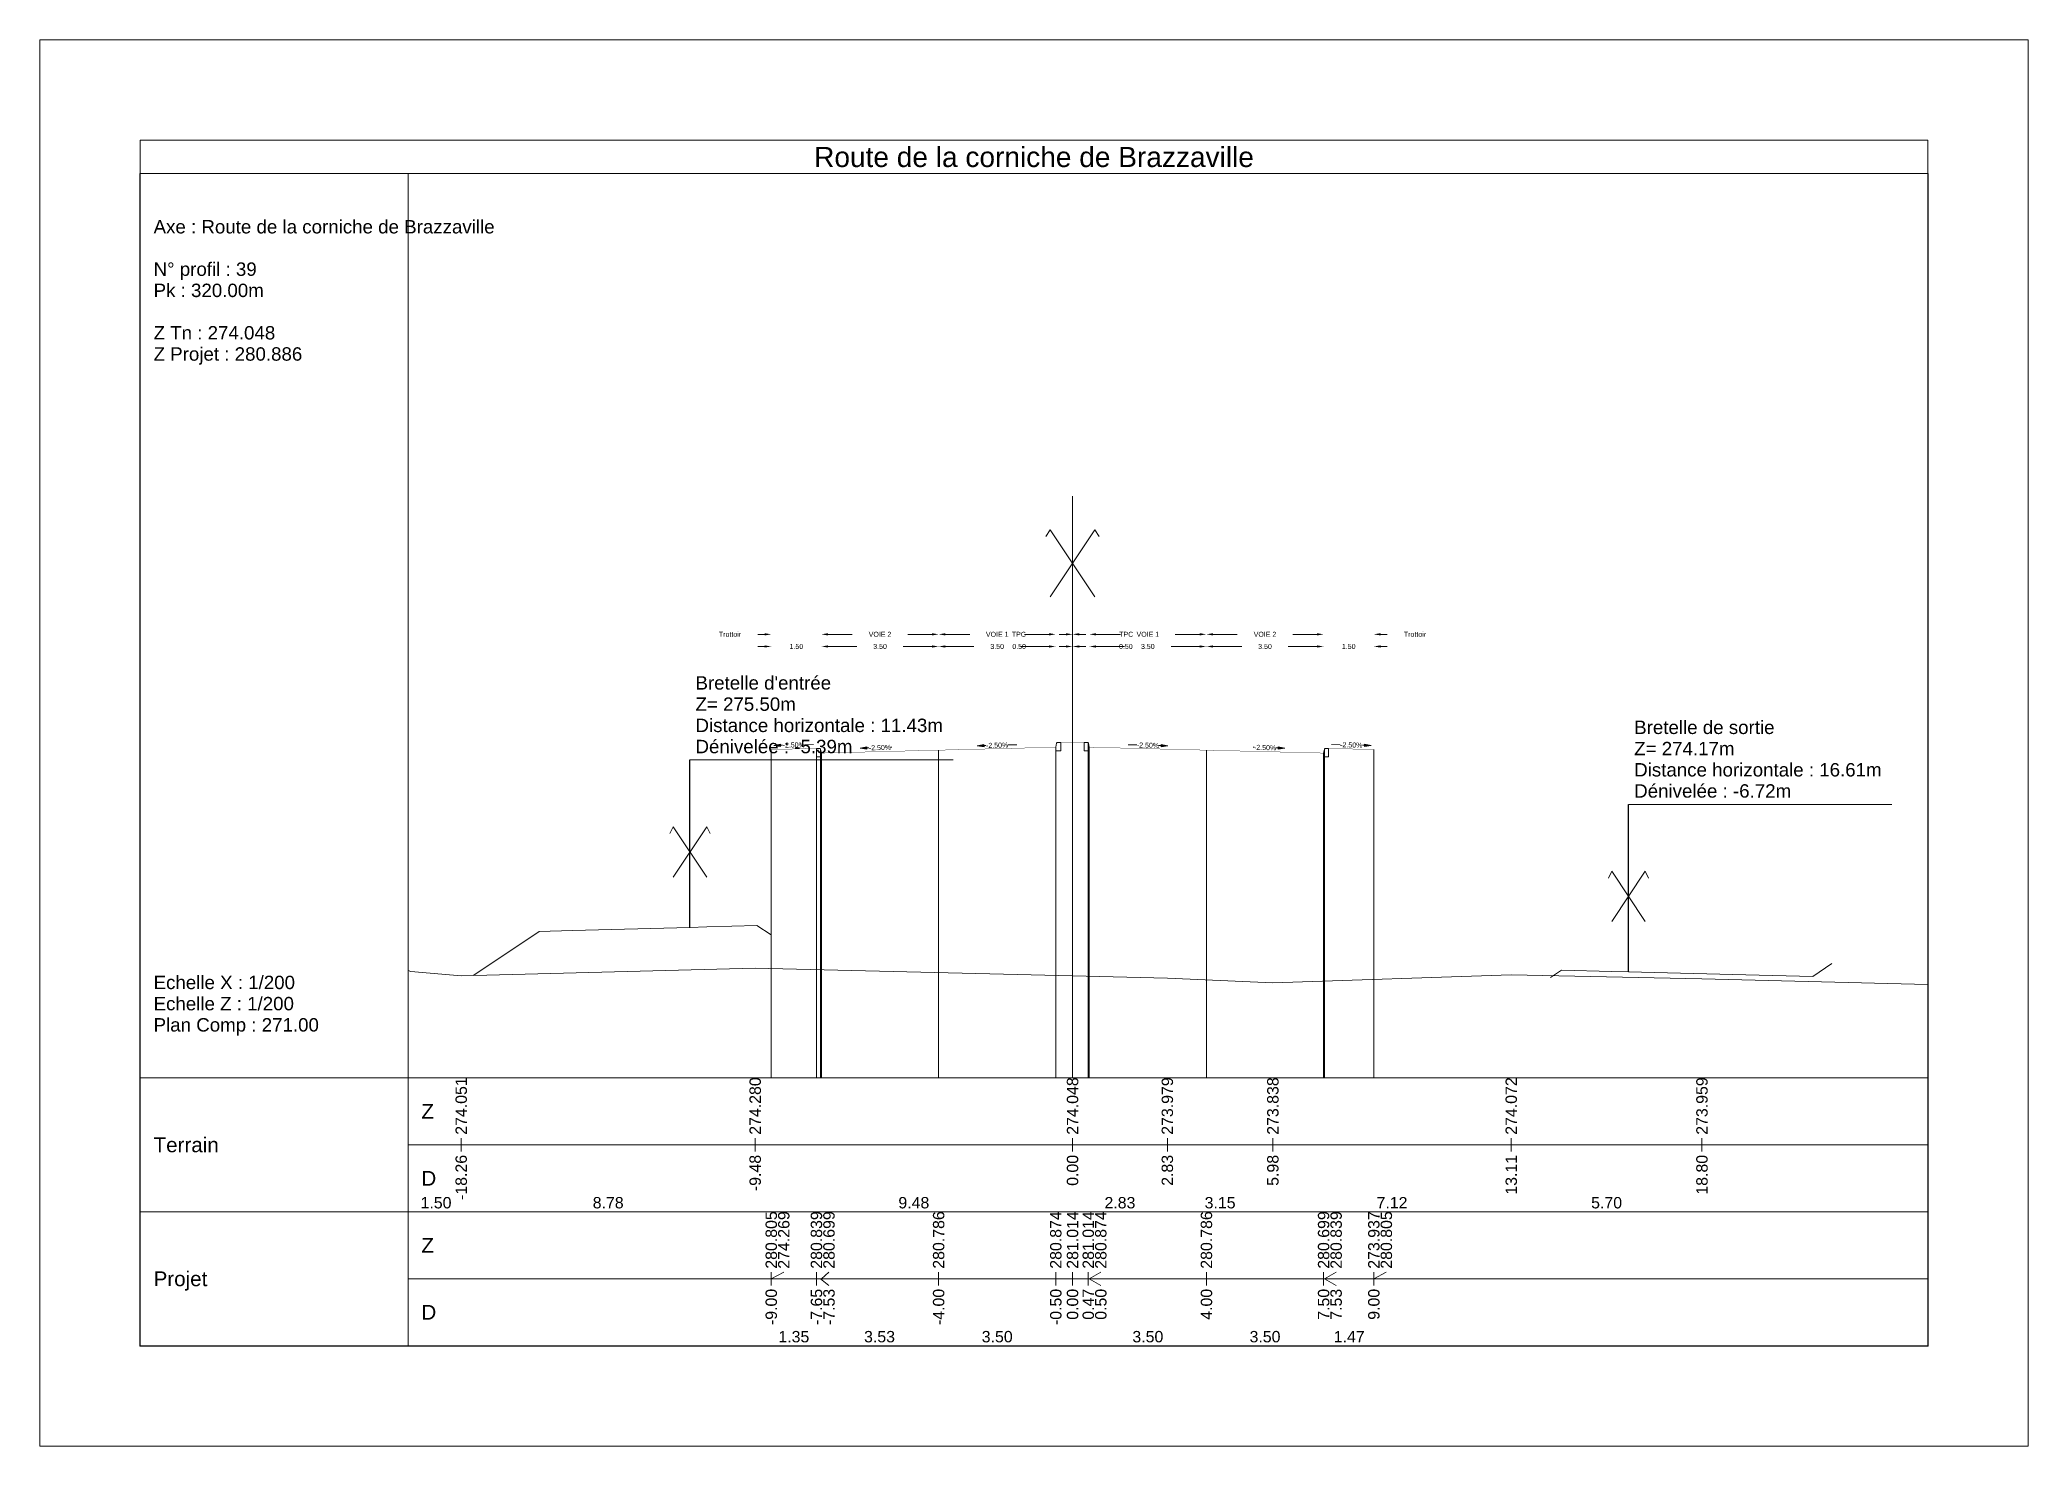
# Model space of a CAD drawing. Extents: x 0 to 74, y -372 to 1003.
# Drawn here: x 0 to 59.4, y 751.2 to 793.2 of the extents above; entities that cross this region are included whole.
import ezdxf
from ezdxf.enums import TextEntityAlignment as Align

# ---------------------------------------------------------------- set-up
doc = ezdxf.new("R2010")
doc.units = 0
doc.header["$LTSCALE"] = 2
doc.header["$PDSIZE"] = -0.004
doc.layers.get('0').update_dxf_attribs({"lineweight": 0})
for name, color, linetype, lineweight in [('Route - Profils type - Content session name', 7, 'Continuous', 0), ('Route - Profils type - PT SC CHAU TROTTOIR', 5, 'Continuous', 0), ('Route - Route de la corniche de Brazzaville - PT - Cadre_P39', 7, 'Continuous', 0), ('Route - Route de la corniche de Brazzaville - PT - Terrain_P39', 5, 'Continuous', 0)]:
    doc.layers.add(name, color=color, linetype=linetype, lineweight=lineweight)
doc.styles.add('CadreTitre', font='arial.ttf', dxfattribs={"height": 0.003})
doc.styles.add('Cotation', font='arial.ttf')
doc.styles.add('CoteHor', font='arial.ttf', dxfattribs={"height": 0.0022})
doc.styles.add('CoteHorA', font='arial.ttf', dxfattribs={"height": 0.0022})
doc.styles.add('CoteTitre', font='arial.ttf', dxfattribs={"height": 0.0017})
doc.styles.add('CoteTitreA', font='arial.ttf', dxfattribs={"height": 0.0017})
doc.styles.add('CoteVert', font='arial.ttf', dxfattribs={"height": 0.0017})
doc.styles.add('CoteVertA', font='arial.ttf', dxfattribs={"height": 0.0017})
doc.styles.add('Multi Axes', font='arial.ttf', dxfattribs={"height": 0.4})
doc.styles.add('ProfilCartouche', font='arial.ttf', dxfattribs={"height": 0.002})
doc.dimstyles.new('BRAZZAVILLE', dxfattribs={"dimtxt": 0.15, "dimasz": 0.2, "dimexe": 0.5, "dimexo": 0.5, "dimgap": 0.5, "dimtad": 0, "dimzin": 0, "dimdsep": 46, "dimtxsty": 'Cotation', "dimsah": 1, "dimcen": 0.1, "dimse1": 1, "dimse2": 1, "dimclrd": 1, "dimclre": 256, "dimclrt": 1, "dimaunit": 2, "dimazin": 0, "dimtfac": 1, "dimtdec": 4, "dimtofl": 0, "dimtmove": 0, "dimatfit": 1, "dimfxl": 1, "dimtolj": 1, "dimtzin": 0, "dimlwd": 0, "dimlwe": 0, "dimarcsym": 0})
doc.dimstyles.get("Standard").update_dxf_attribs({"dimtxt": 0.18, "dimasz": 0.18, "dimexe": 0.18, "dimexo": 0.0625, "dimgap": 0.09, "dimtad": 0, "dimtih": 1, "dimtoh": 1, "dimdec": 4, "dimzin": 0, "dimdsep": 46, "dimtxsty": 'Standard', "dimcen": 0.09, "dimadec": 0, "dimazin": 0, "dimtfac": 1, "dimtdec": 4, "dimtofl": 0, "dimtmove": 0, "dimatfit": 3, "dimfxl": 1, "dimtolj": 1, "dimtzin": 0, "dimarcsym": 0})

msp = doc.modelspace()

# ---------------------------------------------------------------- texts
at = {"color": 7, "style": 'CadreTitre'}
msp.add_text('Route de la corniche de Brazzaville', height=0.6, dxfattribs=at).set_placement((29.7, 789.97), align=Align.TOP_CENTER)
at = {"style": 'ProfilCartouche'}
for s, p in [('Axe : Route de la corniche de Brazzaville', (3.4, 787.587)), ('N° profil : 39', (3.4, 786.32)), ('Pk : 320.00m', (3.4, 785.687)), ('Z Tn : 274.048', (3.4, 784.42)), ('Z Projet : 280.886', (3.4, 783.787)), ('Echelle X : 1/200', (3.4, 765.02)), ('Echelle Z : 1/200', (3.4, 764.387)), ('Plan Comp : 271.00', (3.4, 763.753))]:
    msp.add_text(s, height=0.4, dxfattribs=at).set_placement(p, align=Align.MIDDLE_LEFT)
at = {"layer": 'Route - Route de la corniche de Brazzaville - PT - Cadre_P39', "color": 114, "style": 'CoteVert'}
for s, p in [('274.051', (12.589, 760.47)), ('274.280', (21.371, 760.47)), ('274.048', (30.851, 760.47)), ('273.979', (33.683, 760.47)), ('273.838', (36.835, 760.47)), ('274.072', (43.956, 760.47)), ('273.959', (49.653, 760.47))]:
    msp.add_text(s, height=0.34, rotation=90, dxfattribs=at).set_placement(p, align=Align.MIDDLE_LEFT)
at = {"layer": 'Route - Route de la corniche de Brazzaville - PT - Cadre_P39', "color": 114, "style": 'CoteHor'}
for s, p in [('Z', (11.4, 761.17)), ('Terrain', (3.4, 760.17)), ('D', (11.4, 759.17))]:
    msp.add_text(s, height=0.44, dxfattribs=at).set_placement(p, align=Align.MIDDLE_LEFT)
at = {"layer": 'Route - Route de la corniche de Brazzaville - PT - Cadre_P39', "color": 114, "style": 'CoteVert'}
for s, p in [('-18.26', (12.589, 759.87)), ('-9.48', (21.371, 759.87)), ('0.00', (30.851, 759.87)), ('2.83', (33.683, 759.87)), ('5.98', (36.835, 759.87)), ('13.11', (43.956, 759.87)), ('18.80', (49.653, 759.87))]:
    msp.add_text(s, height=0.34, rotation=90, dxfattribs=at).set_placement(p, align=Align.MIDDLE_RIGHT)
at = {"layer": 'Route - Route de la corniche de Brazzaville - PT - Cadre_P39', "color": 114, "style": 'CoteTitre'}
for s, p in [('1.50', (11.837, 758.17)), ('8.78', (16.98, 758.17)), ('9.48', (26.111, 758.17)), ('2.83', (32.267, 758.17)), ('3.15', (35.259, 758.17)), ('7.12', (40.395, 758.17)), ('5.70', (46.805, 758.17))]:
    msp.add_text(s, height=0.34, dxfattribs=at).set_placement(p, align=Align.BOTTOM_CENTER)
at = {"layer": 'Route - Route de la corniche de Brazzaville - PT - Cadre_P39', "color": 7, "style": 'CoteVertA'}
for s, p in [('280.805', (21.851, 756.47)), ('274.269', (22.225, 756.47)), ('280.839', (23.201, 756.47)), ('280.699', (23.575, 756.47)), ('280.786', (26.851, 756.47)), ('280.874', (30.351, 756.47)), ('281.014', (30.851, 756.47)), ('281.014', (31.321, 756.47)), ('280.874', (31.695, 756.47)), ('280.786', (34.851, 756.47)), ('280.699', (38.351, 756.47)), ('280.839', (38.725, 756.47)), ('273.937', (39.851, 756.47)), ('280.805', (40.225, 756.47))]:
    msp.add_text(s, height=0.34, rotation=90, dxfattribs=at).set_placement(p, align=Align.MIDDLE_LEFT)
at = {"layer": 'Route - Route de la corniche de Brazzaville - PT - Cadre_P39', "color": 7, "style": 'CoteHorA'}
for s, p in [('Z', (11.4, 757.17)), ('Projet', (3.4, 756.17)), ('D', (11.4, 755.17))]:
    msp.add_text(s, height=0.44, dxfattribs=at).set_placement(p, align=Align.MIDDLE_LEFT)
at = {"layer": 'Route - Route de la corniche de Brazzaville - PT - Cadre_P39', "color": 7, "style": 'CoteVertA'}
for s, p in [('-9.00', (21.851, 755.87)), ('-7.65', (23.201, 755.87)), ('-7.53', (23.575, 755.87)), ('-4.00', (26.851, 755.87)), ('-0.50', (30.351, 755.87)), ('0.00', (30.851, 755.87)), ('0.47', (31.321, 755.87)), ('0.50', (31.695, 755.87)), ('4.00', (34.851, 755.87)), ('7.50', (38.351, 755.87)), ('7.53', (38.725, 755.87)), ('9.00', (39.851, 755.87))]:
    msp.add_text(s, height=0.34, rotation=90, dxfattribs=at).set_placement(p, align=Align.MIDDLE_RIGHT)
at = {"layer": 'Route - Route de la corniche de Brazzaville - PT - Cadre_P39', "color": 7, "style": 'CoteTitreA'}
for s, p in [('1.35', (22.526, 754.17)), ('3.53', (25.086, 754.17)), ('3.50', (28.601, 754.17)), ('3.50', (33.101, 754.17)), ('3.50', (36.601, 754.17)), ('1.47', (39.116, 754.17))]:
    msp.add_text(s, height=0.34, dxfattribs=at).set_placement(p, align=Align.BOTTOM_CENTER)

# ---------------------------------------------------------------- blocks, each defined once
blk = doc.blocks.new('*D123')
at = {"layer": 'Defpoints', "color": 0, "transparency": 16777216}
for p in [(30.351, 775.056), (30.351, 775.052), (30.851, 772.056)]:
    blk.add_point(p, dxfattribs=at)
at = {"layer": 'Route - Profils type - PT SC CHAU TROTTOIR', "color": 1, "lineweight": 0, "transparency": 16777216}
for p, q in [((30.151, 775.052), (29.951, 775.052)), ((31.051, 775.052), (31.251, 775.052))]:
    blk.add_line(p, q, dxfattribs=at)
at = {"layer": 'Route - Profils type - PT SC CHAU TROTTOIR', "color": 1, "transparency": 16777216}
for points in [[(30.151, 775.085), (30.151, 775.019), (30.351, 775.052)], [(31.051, 775.085), (31.051, 775.019), (30.851, 775.052)]]:
    blk.add_solid(points, dxfattribs=at)
at = {"layer": 'Route - Profils type - PT SC CHAU TROTTOIR', "color": 1, "transparency": 16777216, "insert": (29.256, 775.052), "char_height": 0.15, "attachment_point": 5, "style": 'Cotation'}
blk.add_mtext('\\A1;0.50', dxfattribs=at)
blk = doc.blocks.new('*D124')
at = {"layer": 'Defpoints', "color": 0, "transparency": 16777216}
for p in [(26.851, 775.056), (26.851, 775.052), (30.351, 775.056)]:
    blk.add_point(p, dxfattribs=at)
at = {"layer": 'Route - Profils type - PT SC CHAU TROTTOIR', "color": 1, "lineweight": 0, "transparency": 16777216}
for p, q in [((27.051, 775.052), (27.906, 775.052)), ((30.151, 775.052), (29.295, 775.052))]:
    blk.add_line(p, q, dxfattribs=at)
at = {"layer": 'Route - Profils type - PT SC CHAU TROTTOIR', "color": 1, "transparency": 16777216}
for points in [[(27.051, 775.085), (27.051, 775.019), (26.851, 775.052)], [(30.151, 775.085), (30.151, 775.019), (30.351, 775.052)]]:
    blk.add_solid(points, dxfattribs=at)
at = {"layer": 'Route - Profils type - PT SC CHAU TROTTOIR', "color": 1, "transparency": 16777216, "insert": (28.601, 775.052), "char_height": 0.15, "attachment_point": 5, "style": 'Cotation'}
blk.add_mtext('\\A1;3.50', dxfattribs=at)
blk = doc.blocks.new('*D125')
at = {"layer": 'Defpoints', "color": 0, "transparency": 16777216}
for p in [(23.351, 775.056), (23.351, 775.052), (26.851, 775.056)]:
    blk.add_point(p, dxfattribs=at)
at = {"layer": 'Route - Profils type - PT SC CHAU TROTTOIR', "color": 1, "lineweight": 0, "transparency": 16777216}
for p, q in [((23.551, 775.052), (24.406, 775.052)), ((26.651, 775.052), (25.795, 775.052))]:
    blk.add_line(p, q, dxfattribs=at)
at = {"layer": 'Route - Profils type - PT SC CHAU TROTTOIR', "color": 1, "transparency": 16777216}
for points in [[(23.551, 775.085), (23.551, 775.019), (23.351, 775.052)], [(26.651, 775.085), (26.651, 775.019), (26.851, 775.052)]]:
    blk.add_solid(points, dxfattribs=at)
at = {"layer": 'Route - Profils type - PT SC CHAU TROTTOIR', "color": 1, "transparency": 16777216, "insert": (25.101, 775.052), "char_height": 0.15, "attachment_point": 5, "style": 'Cotation'}
blk.add_mtext('\\A1;3.50', dxfattribs=at)
blk = doc.blocks.new('*D126')
at = {"layer": 'Defpoints', "color": 0, "transparency": 16777216}
for p in [(21.851, 775.056), (21.851, 775.052), (23.351, 775.056)]:
    blk.add_point(p, dxfattribs=at)
at = {"layer": 'Route - Profils type - PT SC CHAU TROTTOIR', "color": 1, "lineweight": 0, "transparency": 16777216}
for p, q in [((21.651, 775.052), (21.451, 775.052)), ((23.551, 775.052), (23.751, 775.052))]:
    blk.add_line(p, q, dxfattribs=at)
at = {"layer": 'Route - Profils type - PT SC CHAU TROTTOIR', "color": 1, "transparency": 16777216}
for points in [[(21.651, 775.085), (21.651, 775.019), (21.851, 775.052)], [(23.551, 775.085), (23.551, 775.019), (23.351, 775.052)]]:
    blk.add_solid(points, dxfattribs=at)
at = {"layer": 'Route - Profils type - PT SC CHAU TROTTOIR', "color": 1, "transparency": 16777216, "insert": (22.601, 775.052), "char_height": 0.15, "attachment_point": 5, "style": 'Cotation'}
blk.add_mtext('\\A1;1.50', dxfattribs=at)
blk = doc.blocks.new('*D127')
at = {"layer": 'Defpoints', "color": 0, "transparency": 16777216}
for p in [(30.351, 775.415), (30.351, 774.856), (30.851, 772.056)]:
    blk.add_point(p, dxfattribs=at)
at = {"layer": 'Route - Profils type - PT SC CHAU TROTTOIR', "color": 1, "lineweight": 0, "transparency": 16777216}
for p, q in [((30.151, 775.415), (29.951, 775.415)), ((31.051, 775.415), (31.251, 775.415))]:
    blk.add_line(p, q, dxfattribs=at)
at = {"layer": 'Route - Profils type - PT SC CHAU TROTTOIR', "color": 1, "transparency": 16777216}
for points in [[(30.151, 775.449), (30.151, 775.382), (30.351, 775.415)], [(31.051, 775.449), (31.051, 775.382), (30.851, 775.415)]]:
    blk.add_solid(points, dxfattribs=at)
at = {"layer": 'Route - Profils type - PT SC CHAU TROTTOIR', "color": 1, "transparency": 16777216, "insert": (29.248, 775.415), "char_height": 0.15, "attachment_point": 5, "style": 'Cotation'}
blk.add_mtext('\\A1;TPC', dxfattribs=at)
blk = doc.blocks.new('*D128')
at = {"layer": 'Defpoints', "color": 0, "transparency": 16777216}
for p in [(26.851, 775.415), (26.851, 775.056), (30.351, 774.856)]:
    blk.add_point(p, dxfattribs=at)
at = {"layer": 'Route - Profils type - PT SC CHAU TROTTOIR', "color": 1, "lineweight": 0, "transparency": 16777216}
for p, q in [((27.051, 775.415), (27.783, 775.415)), ((30.151, 775.415), (29.419, 775.415))]:
    blk.add_line(p, q, dxfattribs=at)
at = {"layer": 'Route - Profils type - PT SC CHAU TROTTOIR', "color": 1, "transparency": 16777216}
for points in [[(27.051, 775.449), (27.051, 775.382), (26.851, 775.415)], [(30.151, 775.449), (30.151, 775.382), (30.351, 775.415)]]:
    blk.add_solid(points, dxfattribs=at)
at = {"layer": 'Route - Profils type - PT SC CHAU TROTTOIR', "color": 1, "transparency": 16777216, "insert": (28.601, 775.415), "char_height": 0.15, "attachment_point": 5, "style": 'Cotation'}
blk.add_mtext('\\A1;VOIE 1', dxfattribs=at)
blk = doc.blocks.new('*D129')
at = {"layer": 'Defpoints', "color": 0, "transparency": 16777216}
for p in [(23.351, 775.415), (23.351, 775.056), (26.851, 775.056)]:
    blk.add_point(p, dxfattribs=at)
at = {"layer": 'Route - Profils type - PT SC CHAU TROTTOIR', "color": 1, "lineweight": 0, "transparency": 16777216}
for p, q in [((23.551, 775.415), (24.269, 775.415)), ((26.651, 775.415), (25.932, 775.415))]:
    blk.add_line(p, q, dxfattribs=at)
at = {"layer": 'Route - Profils type - PT SC CHAU TROTTOIR', "color": 1, "transparency": 16777216}
for points in [[(23.551, 775.449), (23.551, 775.382), (23.351, 775.415)], [(26.651, 775.449), (26.651, 775.382), (26.851, 775.415)]]:
    blk.add_solid(points, dxfattribs=at)
at = {"layer": 'Route - Profils type - PT SC CHAU TROTTOIR', "color": 1, "transparency": 16777216, "insert": (25.101, 775.415), "char_height": 0.15, "attachment_point": 5, "style": 'Cotation'}
blk.add_mtext('\\A1;VOIE 2', dxfattribs=at)
blk = doc.blocks.new('*D130')
at = {"layer": 'Defpoints', "color": 0, "transparency": 16777216}
for p in [(21.851, 775.415), (21.851, 775.056), (23.351, 775.056)]:
    blk.add_point(p, dxfattribs=at)
at = {"layer": 'Route - Profils type - PT SC CHAU TROTTOIR', "color": 1, "lineweight": 0, "transparency": 16777216}
for p, q in [((21.651, 775.415), (21.451, 775.415)), ((23.551, 775.415), (23.751, 775.415))]:
    blk.add_line(p, q, dxfattribs=at)
at = {"layer": 'Route - Profils type - PT SC CHAU TROTTOIR', "color": 1, "transparency": 16777216}
for points in [[(21.651, 775.449), (21.651, 775.382), (21.851, 775.415)], [(23.551, 775.449), (23.551, 775.382), (23.351, 775.415)]]:
    blk.add_solid(points, dxfattribs=at)
at = {"layer": 'Route - Profils type - PT SC CHAU TROTTOIR', "color": 1, "transparency": 16777216, "insert": (20.62, 775.415), "char_height": 0.15, "attachment_point": 5, "style": 'Cotation'}
blk.add_mtext('\\A1;Trottoir', dxfattribs=at)
blk = doc.blocks.new('MENSURA_COTEPENTE_41')
at = {"layer": 'Route - Profils type - PT SC CHAU TROTTOIR', "linetype": 'Continuous', "lineweight": 0}
blk.add_hatch(color=1, dxfattribs=at).paths.add_polyline_path([(0.14104, -0.94555), (0.14003, -0.9454), (0.14103, -0.9452)])
at = {"layer": 'Route - Profils type - PT SC CHAU TROTTOIR', "color": 1, "linetype": 'Continuous', "lineweight": 0}
for p, q in [((0.14103, -0.94537), (0.14133, -0.94537)), ((0.14465, -0.94528), (0.14595, -0.94525))]:
    blk.add_line(p, q, dxfattribs=at)
at = {"layer": 'Route - Profils type - PT SC CHAU TROTTOIR', "color": 1, "linetype": 'Continuous', "lineweight": 0, "flags": 128}
blk.add_lwpolyline([(0.14104, -0.94555), (0.14003, -0.9454), (0.14103, -0.9452), (0.14104, -0.94555)], close=True, dxfattribs=at)
at = {"layer": 'Route - Profils type - PT SC CHAU TROTTOIR', "color": 1, "style": 'Cotation'}
blk.add_text('-2.50%', height=0.00075, rotation=-358.5679, dxfattribs=at).set_placement((0.14299, -0.94533), align=Align.MIDDLE_CENTER)
blk = doc.blocks.new('MENSURA_COTEPENTE_42')
at = {"layer": 'Route - Profils type - PT SC CHAU TROTTOIR', "linetype": 'Continuous', "lineweight": 0}
blk.add_hatch(color=1, dxfattribs=at).paths.add_polyline_path([(0.12354, -0.9459), (0.12253, -0.94575), (0.12353, -0.94555)])
at = {"layer": 'Route - Profils type - PT SC CHAU TROTTOIR', "color": 1, "linetype": 'Continuous', "lineweight": 0}
for p, q in [((0.12353, -0.94573), (0.12383, -0.94572)), ((0.12714, -0.94564), (0.12728, -0.94563))]:
    blk.add_line(p, q, dxfattribs=at)
at = {"layer": 'Route - Profils type - PT SC CHAU TROTTOIR', "color": 1, "linetype": 'Continuous', "lineweight": 0, "flags": 128}
blk.add_lwpolyline([(0.12354, -0.9459), (0.12253, -0.94575), (0.12353, -0.94555), (0.12354, -0.9459)], close=True, dxfattribs=at)
at = {"layer": 'Route - Profils type - PT SC CHAU TROTTOIR', "color": 1, "style": 'Cotation'}
blk.add_text('-2.50%', height=0.00075, rotation=-358.5679, dxfattribs=at).set_placement((0.12549, -0.94568), align=Align.MIDDLE_CENTER)
blk = doc.blocks.new('MENSURA_COTEPENTE_43')
at = {"layer": 'Route - Profils type - PT SC CHAU TROTTOIR', "linetype": 'Continuous', "lineweight": 0}
blk.add_hatch(color=1, dxfattribs=at).paths.add_polyline_path([(0.11066, -0.94552), (0.10966, -0.94537), (0.11065, -0.94517)])
at = {"layer": 'Route - Profils type - PT SC CHAU TROTTOIR', "color": 1, "linetype": 'Continuous', "lineweight": 0}
for p, q in [((0.11066, -0.94534), (0.11096, -0.94534)), ((0.11427, -0.94525), (0.11557, -0.94522))]:
    blk.add_line(p, q, dxfattribs=at)
at = {"layer": 'Route - Profils type - PT SC CHAU TROTTOIR', "color": 1, "linetype": 'Continuous', "lineweight": 0, "flags": 128}
blk.add_lwpolyline([(0.11066, -0.94552), (0.10966, -0.94537), (0.11065, -0.94517), (0.11066, -0.94552)], close=True, dxfattribs=at)
at = {"layer": 'Route - Profils type - PT SC CHAU TROTTOIR', "color": 1, "style": 'Cotation'}
blk.add_text('-2.50%', height=0.00075, rotation=-358.5679, dxfattribs=at).set_placement((0.11261, -0.94529), align=Align.MIDDLE_CENTER)
blk = doc.blocks.new('T2__mirroredMSX', base_point=(-6.713, 11.473))
at = {"linetype": 'Continuous', "flags": 128}
blk.add_lwpolyline([(-6.837, 11.703), (-6.863, 11.583), (-6.863, 11.473), (-6.713, 11.473), (-6.713, 11.723), (-6.818, 11.719, 0.339869)], format="xyb", close=True, dxfattribs=at)
blk = doc.blocks.new('T2', base_point=(-6.713, 11.473))
at = {"linetype": 'Continuous', "flags": 128}
blk.add_lwpolyline([(-6.837, 11.703), (-6.863, 11.583), (-6.863, 11.473), (-6.713, 11.473), (-6.713, 11.723), (-6.818, 11.719, 0.339869)], format="xyb", close=True, dxfattribs=at)
blk = doc.blocks.new('*D134')
at = {"layer": 'Defpoints', "color": 0, "transparency": 16777216}
for p in [(31.351, 775.056), (31.351, 775.052), (30.851, 772.056)]:
    blk.add_point(p, dxfattribs=at)
at = {"layer": 'Route - Profils type - PT SC CHAU TROTTOIR', "color": 1, "lineweight": 0, "transparency": 16777216}
for p, q in [((30.651, 775.052), (30.451, 775.052)), ((31.551, 775.052), (31.751, 775.052))]:
    blk.add_line(p, q, dxfattribs=at)
at = {"layer": 'Route - Profils type - PT SC CHAU TROTTOIR', "color": 1, "transparency": 16777216}
for points in [[(30.651, 775.085), (30.651, 775.019), (30.851, 775.052)], [(31.551, 775.085), (31.551, 775.019), (31.351, 775.052)]]:
    blk.add_solid(points, dxfattribs=at)
at = {"layer": 'Route - Profils type - PT SC CHAU TROTTOIR', "color": 1, "transparency": 16777216, "insert": (32.445, 775.052), "char_height": 0.15, "attachment_point": 5, "style": 'Cotation'}
blk.add_mtext('\\A1;0.50', dxfattribs=at)
blk = doc.blocks.new('*D135')
at = {"layer": 'Defpoints', "color": 0, "transparency": 16777216}
for p in [(31.351, 775.056), (34.851, 775.056), (34.851, 775.052)]:
    blk.add_point(p, dxfattribs=at)
at = {"layer": 'Route - Profils type - PT SC CHAU TROTTOIR', "color": 1, "lineweight": 0, "transparency": 16777216}
for p, q in [((31.551, 775.052), (32.406, 775.052)), ((34.651, 775.052), (33.795, 775.052))]:
    blk.add_line(p, q, dxfattribs=at)
at = {"layer": 'Route - Profils type - PT SC CHAU TROTTOIR', "color": 1, "transparency": 16777216}
for points in [[(31.551, 775.085), (31.551, 775.019), (31.351, 775.052)], [(34.651, 775.085), (34.651, 775.019), (34.851, 775.052)]]:
    blk.add_solid(points, dxfattribs=at)
at = {"layer": 'Route - Profils type - PT SC CHAU TROTTOIR', "color": 1, "transparency": 16777216, "insert": (33.101, 775.052), "char_height": 0.15, "attachment_point": 5, "style": 'Cotation'}
blk.add_mtext('\\A1;3.50', dxfattribs=at)
blk = doc.blocks.new('*D136')
at = {"layer": 'Defpoints', "color": 0, "transparency": 16777216}
for p in [(34.851, 775.056), (38.351, 775.056), (38.351, 775.052)]:
    blk.add_point(p, dxfattribs=at)
at = {"layer": 'Route - Profils type - PT SC CHAU TROTTOIR', "color": 1, "lineweight": 0, "transparency": 16777216}
for p, q in [((35.051, 775.052), (35.906, 775.052)), ((38.151, 775.052), (37.295, 775.052))]:
    blk.add_line(p, q, dxfattribs=at)
at = {"layer": 'Route - Profils type - PT SC CHAU TROTTOIR', "color": 1, "transparency": 16777216}
for points in [[(35.051, 775.085), (35.051, 775.019), (34.851, 775.052)], [(38.151, 775.085), (38.151, 775.019), (38.351, 775.052)]]:
    blk.add_solid(points, dxfattribs=at)
at = {"layer": 'Route - Profils type - PT SC CHAU TROTTOIR', "color": 1, "transparency": 16777216, "insert": (36.601, 775.052), "char_height": 0.15, "attachment_point": 5, "style": 'Cotation'}
blk.add_mtext('\\A1;3.50', dxfattribs=at)
blk = doc.blocks.new('*D137')
at = {"layer": 'Defpoints', "color": 0, "transparency": 16777216}
for p in [(38.351, 775.056), (39.851, 775.056), (39.851, 775.052)]:
    blk.add_point(p, dxfattribs=at)
at = {"layer": 'Route - Profils type - PT SC CHAU TROTTOIR', "color": 1, "lineweight": 0, "transparency": 16777216}
for p, q in [((38.151, 775.052), (37.951, 775.052)), ((40.051, 775.052), (40.251, 775.052))]:
    blk.add_line(p, q, dxfattribs=at)
at = {"layer": 'Route - Profils type - PT SC CHAU TROTTOIR', "color": 1, "transparency": 16777216}
for points in [[(38.151, 775.085), (38.151, 775.019), (38.351, 775.052)], [(40.051, 775.085), (40.051, 775.019), (39.851, 775.052)]]:
    blk.add_solid(points, dxfattribs=at)
at = {"layer": 'Route - Profils type - PT SC CHAU TROTTOIR', "color": 1, "transparency": 16777216, "insert": (39.101, 775.052), "char_height": 0.15, "attachment_point": 5, "style": 'Cotation'}
blk.add_mtext('\\A1;1.50', dxfattribs=at)
blk = doc.blocks.new('*D138')
at = {"layer": 'Defpoints', "color": 0, "transparency": 16777216}
for p in [(31.351, 775.415), (31.351, 774.856), (30.851, 772.056)]:
    blk.add_point(p, dxfattribs=at)
at = {"layer": 'Route - Profils type - PT SC CHAU TROTTOIR', "color": 1, "lineweight": 0, "transparency": 16777216}
for p, q in [((30.651, 775.415), (30.451, 775.415)), ((31.551, 775.415), (31.751, 775.415))]:
    blk.add_line(p, q, dxfattribs=at)
at = {"layer": 'Route - Profils type - PT SC CHAU TROTTOIR', "color": 1, "transparency": 16777216}
for points in [[(30.651, 775.449), (30.651, 775.382), (30.851, 775.415)], [(31.551, 775.449), (31.551, 775.382), (31.351, 775.415)]]:
    blk.add_solid(points, dxfattribs=at)
at = {"layer": 'Route - Profils type - PT SC CHAU TROTTOIR', "color": 1, "transparency": 16777216, "insert": (32.454, 775.415), "char_height": 0.15, "attachment_point": 5, "style": 'Cotation'}
blk.add_mtext('\\A1;TPC', dxfattribs=at)
blk = doc.blocks.new('*D139')
at = {"layer": 'Defpoints', "color": 0, "transparency": 16777216}
for p in [(34.851, 775.415), (31.351, 774.856), (34.851, 775.056)]:
    blk.add_point(p, dxfattribs=at)
at = {"layer": 'Route - Profils type - PT SC CHAU TROTTOIR', "color": 1, "lineweight": 0, "transparency": 16777216}
for p, q in [((31.551, 775.415), (32.283, 775.415)), ((34.651, 775.415), (33.919, 775.415))]:
    blk.add_line(p, q, dxfattribs=at)
at = {"layer": 'Route - Profils type - PT SC CHAU TROTTOIR', "color": 1, "transparency": 16777216}
for points in [[(31.551, 775.449), (31.551, 775.382), (31.351, 775.415)], [(34.651, 775.449), (34.651, 775.382), (34.851, 775.415)]]:
    blk.add_solid(points, dxfattribs=at)
at = {"layer": 'Route - Profils type - PT SC CHAU TROTTOIR', "color": 1, "transparency": 16777216, "insert": (33.101, 775.415), "char_height": 0.15, "attachment_point": 5, "style": 'Cotation'}
blk.add_mtext('\\A1;VOIE 1', dxfattribs=at)
blk = doc.blocks.new('*D140')
at = {"layer": 'Defpoints', "color": 0, "transparency": 16777216}
for p in [(38.351, 775.415), (34.851, 775.056), (38.351, 775.056)]:
    blk.add_point(p, dxfattribs=at)
at = {"layer": 'Route - Profils type - PT SC CHAU TROTTOIR', "color": 1, "lineweight": 0, "transparency": 16777216}
for p, q in [((35.051, 775.415), (35.769, 775.415)), ((38.151, 775.415), (37.432, 775.415))]:
    blk.add_line(p, q, dxfattribs=at)
at = {"layer": 'Route - Profils type - PT SC CHAU TROTTOIR', "color": 1, "transparency": 16777216}
for points in [[(35.051, 775.449), (35.051, 775.382), (34.851, 775.415)], [(38.151, 775.449), (38.151, 775.382), (38.351, 775.415)]]:
    blk.add_solid(points, dxfattribs=at)
at = {"layer": 'Route - Profils type - PT SC CHAU TROTTOIR', "color": 1, "transparency": 16777216, "insert": (36.601, 775.415), "char_height": 0.15, "attachment_point": 5, "style": 'Cotation'}
blk.add_mtext('\\A1;VOIE 2', dxfattribs=at)
blk = doc.blocks.new('*D141')
at = {"layer": 'Defpoints', "color": 0, "transparency": 16777216}
for p in [(39.851, 775.415), (38.351, 775.056), (39.851, 775.056)]:
    blk.add_point(p, dxfattribs=at)
at = {"layer": 'Route - Profils type - PT SC CHAU TROTTOIR', "color": 1, "lineweight": 0, "transparency": 16777216}
for p, q in [((38.151, 775.415), (37.951, 775.415)), ((40.051, 775.415), (40.251, 775.415))]:
    blk.add_line(p, q, dxfattribs=at)
at = {"layer": 'Route - Profils type - PT SC CHAU TROTTOIR', "color": 1, "transparency": 16777216}
for points in [[(38.151, 775.449), (38.151, 775.382), (38.351, 775.415)], [(40.051, 775.449), (40.051, 775.382), (39.851, 775.415)]]:
    blk.add_solid(points, dxfattribs=at)
at = {"layer": 'Route - Profils type - PT SC CHAU TROTTOIR', "color": 1, "transparency": 16777216, "insert": (41.081, 775.415), "char_height": 0.15, "attachment_point": 5, "style": 'Cotation'}
blk.add_mtext('\\A1;Trottoir', dxfattribs=at)
blk = doc.blocks.new('MENSURA_COTEPENTE_44')
at = {"layer": 'Route - Profils type - PT SC CHAU TROTTOIR', "linetype": 'Continuous', "lineweight": 0}
blk.add_hatch(color=1, dxfattribs=at).paths.add_polyline_path([(0.16747, -0.94555), (0.16847, -0.9454), (0.16748, -0.9452)])
at = {"layer": 'Route - Profils type - PT SC CHAU TROTTOIR', "color": 1, "linetype": 'Continuous', "lineweight": 0}
for p, q in [((0.16386, -0.94528), (0.16256, -0.94525)), ((0.16747, -0.94537), (0.16717, -0.94537))]:
    blk.add_line(p, q, dxfattribs=at)
at = {"layer": 'Route - Profils type - PT SC CHAU TROTTOIR', "color": 1, "linetype": 'Continuous', "lineweight": 0, "flags": 128}
blk.add_lwpolyline([(0.16747, -0.94555), (0.16847, -0.9454), (0.16748, -0.9452), (0.16747, -0.94555)], close=True, dxfattribs=at)
at = {"layer": 'Route - Profils type - PT SC CHAU TROTTOIR', "color": 1, "style": 'Cotation'}
blk.add_text('-2.50%', height=0.00075, rotation=358.5679, dxfattribs=at).set_placement((0.16552, -0.94533), align=Align.MIDDLE_CENTER)
blk = doc.blocks.new('MENSURA_COTEPENTE_45')
at = {"layer": 'Route - Profils type - PT SC CHAU TROTTOIR', "linetype": 'Continuous', "lineweight": 0}
blk.add_hatch(color=1, dxfattribs=at).paths.add_polyline_path([(0.18497, -0.9459), (0.18597, -0.94575), (0.18498, -0.94555)])
at = {"layer": 'Route - Profils type - PT SC CHAU TROTTOIR', "color": 1, "linetype": 'Continuous', "lineweight": 0}
for p, q in [((0.18136, -0.94564), (0.18123, -0.94563)), ((0.18497, -0.94573), (0.18467, -0.94572))]:
    blk.add_line(p, q, dxfattribs=at)
at = {"layer": 'Route - Profils type - PT SC CHAU TROTTOIR', "color": 1, "linetype": 'Continuous', "lineweight": 0, "flags": 128}
blk.add_lwpolyline([(0.18497, -0.9459), (0.18597, -0.94575), (0.18498, -0.94555), (0.18497, -0.9459)], close=True, dxfattribs=at)
at = {"layer": 'Route - Profils type - PT SC CHAU TROTTOIR', "color": 1, "style": 'Cotation'}
blk.add_text('-2.50%', height=0.00075, rotation=358.5679, dxfattribs=at).set_placement((0.18302, -0.94568), align=Align.MIDDLE_CENTER)
blk = doc.blocks.new('MENSURA_COTEPENTE_46')
at = {"layer": 'Route - Profils type - PT SC CHAU TROTTOIR', "linetype": 'Continuous', "lineweight": 0}
blk.add_hatch(color=1, dxfattribs=at).paths.add_polyline_path([(0.19784, -0.94552), (0.19885, -0.94537), (0.19785, -0.94517)])
at = {"layer": 'Route - Profils type - PT SC CHAU TROTTOIR', "color": 1, "linetype": 'Continuous', "lineweight": 0}
for p, q in [((0.19424, -0.94525), (0.19294, -0.94522)), ((0.19785, -0.94534), (0.19755, -0.94534))]:
    blk.add_line(p, q, dxfattribs=at)
at = {"layer": 'Route - Profils type - PT SC CHAU TROTTOIR', "color": 1, "linetype": 'Continuous', "lineweight": 0, "flags": 128}
blk.add_lwpolyline([(0.19784, -0.94552), (0.19885, -0.94537), (0.19785, -0.94517), (0.19784, -0.94552)], close=True, dxfattribs=at)
at = {"layer": 'Route - Profils type - PT SC CHAU TROTTOIR', "color": 1, "style": 'Cotation'}
blk.add_text('-2.50%', height=0.00075, rotation=358.5679, dxfattribs=at).set_placement((0.19589, -0.94529), align=Align.MIDDLE_CENTER)
blk = doc.blocks.new('MENSURA_LEADER47', base_point=(0.2373, -0.95416))
at = {"layer": 'Route - Profils type - Content session name'}
blk.add_line((0.2373, -0.95416), (0.27664, -0.95416), dxfattribs=at)
at = {"layer": 'Route - Profils type - Content session name', "style": 'Multi Axes'}
for s, p in [('Bretelle de sortie', (0.23814, -0.94166)), ('Z= 274.17m', (0.23814, -0.94483)), ('Distance horizontale : 16.61m', (0.23814, -0.948)), ('Dénivelée : -6.72m', (0.23814, -0.95116))]:
    blk.add_text(s, height=0.002, dxfattribs=at).set_placement(p, align=Align.TOP_LEFT)
blk = doc.blocks.new('MENSURA_LEADER48', base_point=(0.09711, -0.94752))
at = {"layer": 'Route - Profils type - Content session name'}
blk.add_line((0.09711, -0.94752), (0.13645, -0.94752), dxfattribs=at)
at = {"layer": 'Route - Profils type - Content session name', "style": 'Multi Axes'}
for s, p in [("Bretelle d'entrée", (0.09794, -0.93502)), ('Z= 275.50m', (0.09794, -0.93819)), ('Distance horizontale : 11.43m', (0.09794, -0.94136)), ('Dénivelée : -5.39m', (0.09794, -0.94452))]:
    blk.add_text(s, height=0.002, dxfattribs=at).set_placement(p, align=Align.TOP_LEFT)

# ---------------------------------------------------------------- dimensions: what is measured, and where the dimension line sits
at = {"layer": 'Route - Profils type - PT SC CHAU TROTTOIR'}
for base, p1, p2, text, picture, middle in [((21.851, 775.415), (23.351, 775.056), (21.851, 775.056), 'Trottoir', '*D130', (20.62, 775.415)), ((23.351, 775.415), (26.851, 775.056), (23.351, 775.056), 'VOIE 2', '*D129', (25.101, 775.415)), ((26.851, 775.415), (30.351, 774.856), (26.851, 775.056), 'VOIE 1', '*D128', (28.601, 775.415)), ((30.351, 775.415), (30.851, 772.056), (30.351, 774.856), 'TPC', '*D127', (29.248, 775.415)), ((31.351, 775.415), (30.851, 772.056), (31.351, 774.856), 'TPC', '*D138', (32.454, 775.415)), ((34.851, 775.415), (31.351, 774.856), (34.851, 775.056), 'VOIE 1', '*D139', (33.101, 775.415)), ((38.351, 775.415), (34.851, 775.056), (38.351, 775.056), 'VOIE 2', '*D140', (36.601, 775.415)), ((39.851, 775.415), (38.351, 775.056), (39.851, 775.056), 'Trottoir', '*D141', (41.081, 775.415)), ((21.851, 775.052), (23.351, 775.056), (21.851, 775.056), '1.50', '*D126', (22.601, 775.052)), ((23.351, 775.052), (26.851, 775.056), (23.351, 775.056), '3.50', '*D125', (25.101, 775.052)), ((26.851, 775.052), (30.351, 775.056), (26.851, 775.056), '3.50', '*D124', (28.601, 775.052)), ((30.351, 775.052), (30.851, 772.056), (30.351, 775.056), '0.50', '*D123', (29.256, 775.052)), ((31.351, 775.052), (30.851, 772.056), (31.351, 775.056), '0.50', '*D134', (32.445, 775.052)), ((34.851, 775.052), (31.351, 775.056), (34.851, 775.056), '3.50', '*D135', (33.101, 775.052)), ((38.351, 775.052), (34.851, 775.056), (38.351, 775.056), '3.50', '*D136', (36.601, 775.052)), ((39.851, 775.052), (38.351, 775.056), (39.851, 775.056), '1.50', '*D137', (39.101, 775.052))]:
    dim = msp.add_linear_dim(base=base, p1=p1, p2=p2, text=text, dimstyle='BRAZZAVILLE', override={"dimscale": 1, "dimclrt": 1}, dxfattribs=at)
    dim.commit()
    dim.dimension.update_dxf_attribs({"geometry": picture, "text_midpoint": middle})

# ---------------------------------------------------------------- linework, layer by layer
at = {"flags": 128}
for points in [[(0, 751.17), (0, 793.17), (59.4, 793.17), (59.4, 751.17)], [(3, 754.17), (3, 790.17), (56.4, 790.17), (56.4, 754.17)]]:
    msp.add_lwpolyline(points, close=True, dxfattribs=at)
at = {"layer": 'Route - Profils type - Content session name'}
for p, q in [((19.422, 766.665), (19.422, 770.165)), ((18.822, 769.465), (18.922, 769.665)), ((18.922, 769.665), (19.922, 768.165)), ((19.922, 769.665), (18.922, 768.165)), ((20.022, 769.465), (19.922, 769.665)), ((47.461, 765.338), (47.461, 768.838)), ((46.861, 768.138), (46.961, 768.338)), ((46.961, 768.338), (47.961, 766.838)), ((47.961, 768.338), (46.961, 766.838)), ((48.061, 768.138), (47.961, 768.338))]:
    msp.add_line(p, q, dxfattribs=at)
at = {"layer": 'Route - Profils type - Content session name', "color": 251, "linetype": 'Continuous', "flags": 128}
for points in [[(12.971, 765.238), (14.916, 766.539), (15.917, 766.567), (19.422, 766.665), (19.923, 766.679), (21.425, 766.722), (21.851, 766.44)], [(45.131, 765.168), (45.461, 765.388), (46.961, 765.35), (47.461, 765.338), (50.961, 765.249), (52.961, 765.199), (53.537, 765.582)]]:
    msp.add_lwpolyline(points, dxfattribs=at)
at = {"layer": 'Route - Profils type - Content session name'}
for p in [(19.422, 766.665), (47.461, 765.338)]:
    msp.add_point(p, dxfattribs=at)
at = {"layer": 'Route - Profils type - PT SC CHAU TROTTOIR', "color": 1, "linetype": 'Continuous', "flags": 128}
for points in [[(30.851, 772.184, 0.01, 0.01, 0), (30.501, 772.184, 0.01, 0.01, 0), (30.381, 772.184, 0.01, 0.01, 0), (30.351, 772.044, 0.01, 0.01, 0), (26.851, 771.956, 0.01, 0.01, 0), (23.351, 771.869, 0.01, 0.01, 0), (23.321, 772.009, 0.01, 0.01, 0), (23.201, 772.009, 0.01, 0.01, 0), (21.851, 771.975, 0.01, 0.01, 0), (21.851, 765.439, 0.01, 0.01, 0)], [(30.851, 772.184, 0.01, 0.01, 0), (31.201, 772.184, 0.01, 0.01, 0), (31.321, 772.184, 0.01, 0.01, 0), (31.351, 772.044, 0.01, 0.01, 0), (34.851, 771.956, 0.01, 0.01, 0), (38.351, 771.869, 0.01, 0.01, 0), (38.381, 772.009, 0.01, 0.01, 0), (38.501, 772.009, 0.01, 0.01, 0), (39.851, 771.975, 0.01, 0.01, 0), (39.851, 765.107, 0.01, 0.01, 0)]]:
    msp.add_lwpolyline(points, format="xyseb", dxfattribs=at)
at = {"layer": 'Route - Route de la corniche de Brazzaville - PT - Cadre_P39', "color": 7, "linetype": 'Continuous'}
for p, q in [((11, 789.17), (11, 754.17)), ((30.851, 775.539), (30.851, 779.539)), ((30.051, 778.339), (30.184, 778.539)), ((31.517, 776.539), (30.184, 778.539)), ((30.184, 776.539), (31.517, 778.539)), ((31.651, 778.339), (31.517, 778.539)), ((30.851, 762.17), (30.851, 775.539)), ((21.851, 762.17), (21.851, 771.975)), ((21.851, 762.17), (21.851, 771.975)), ((23.201, 762.17), (23.201, 772.009)), ((23.201, 762.17), (23.201, 772.009)), ((23.321, 762.17), (23.321, 772.009)), ((23.351, 762.17), (23.351, 771.869)), ((26.851, 762.17), (26.851, 771.956)), ((26.851, 762.17), (26.851, 771.956)), ((30.351, 762.17), (30.351, 772.044)), ((30.351, 762.17), (30.351, 772.044)), ((30.851, 762.17), (30.851, 772.184)), ((30.851, 762.17), (30.851, 772.184)), ((31.321, 762.17), (31.321, 772.184)), ((31.321, 762.17), (31.321, 772.184)), ((31.351, 762.17), (31.351, 772.044)), ((31.351, 762.17), (31.351, 772.044)), ((34.851, 762.17), (34.851, 771.956)), ((34.851, 762.17), (34.851, 771.956)), ((38.351, 762.17), (38.351, 771.869)), ((38.351, 762.17), (38.351, 771.869)), ((38.381, 762.17), (38.381, 772.009)), ((38.381, 762.17), (38.381, 772.009)), ((39.851, 762.17), (39.851, 771.975)), ((21.851, 762.17), (21.851, 765.439)), ((39.851, 762.17), (39.851, 765.107)), ((39.851, 762.17), (39.851, 765.107)), ((56.4, 762.17), (3, 762.17)), ((56.4, 760.17), (11, 760.17)), ((56.4, 758.17), (3, 758.17)), ((56.4, 758.17), (3, 758.17)), ((56.4, 758.17), (3, 758.17)), ((56.4, 758.17), (3, 758.17)), ((56.4, 758.17), (3, 758.17)), ((56.4, 758.17), (3, 758.17)), ((56.4, 758.17), (3, 758.17)), ((56.4, 756.17), (11, 756.17)), ((21.851, 756.37), (21.851, 756.17)), ((22.225, 756.37), (21.851, 756.17)), ((21.851, 755.97), (21.851, 756.17)), ((23.201, 756.37), (23.201, 756.17)), ((23.201, 755.97), (23.201, 756.17)), ((23.575, 755.97), (23.321, 756.17)), ((23.575, 756.37), (23.351, 756.17)), ((26.851, 756.37), (26.851, 756.17)), ((26.851, 755.97), (26.851, 756.17)), ((30.351, 756.37), (30.351, 756.17)), ((30.351, 755.97), (30.351, 756.17)), ((30.851, 756.37), (30.851, 756.17)), ((30.851, 755.97), (30.851, 756.17)), ((31.321, 756.37), (31.321, 756.17)), ((31.321, 755.97), (31.321, 756.17)), ((31.695, 756.37), (31.351, 756.17)), ((31.695, 755.97), (31.351, 756.17)), ((34.851, 756.37), (34.851, 756.17)), ((34.851, 755.97), (34.851, 756.17)), ((38.351, 756.37), (38.351, 756.17)), ((38.351, 755.97), (38.351, 756.17)), ((38.725, 756.37), (38.381, 756.17)), ((38.725, 755.97), (38.381, 756.17)), ((39.851, 756.37), (39.851, 756.17)), ((40.225, 756.37), (39.851, 756.17)), ((39.851, 755.97), (39.851, 756.17)), ((56.4, 754.17), (3, 754.17)), ((56.4, 754.17), (3, 754.17)), ((56.4, 754.17), (3, 754.17)), ((56.4, 754.17), (3, 754.17)), ((56.4, 754.17), (3, 754.17)), ((56.4, 754.17), (3, 754.17))]:
    msp.add_line(p, q, dxfattribs=at)
at = {"layer": 'Route - Route de la corniche de Brazzaville - PT - Cadre_P39', "color": 114, "linetype": 'Continuous'}
for p, q in [((12.589, 760.37), (12.589, 760.17)), ((21.371, 760.37), (21.371, 760.17)), ((30.851, 760.37), (30.851, 760.17)), ((33.683, 760.37), (33.683, 760.17)), ((36.835, 760.37), (36.835, 760.17)), ((43.956, 760.37), (43.956, 760.17)), ((49.653, 760.37), (49.653, 760.17)), ((12.589, 759.97), (12.589, 760.17)), ((21.371, 759.97), (21.371, 760.17)), ((30.851, 759.97), (30.851, 760.17)), ((33.683, 759.97), (33.683, 760.17)), ((36.835, 759.97), (36.835, 760.17)), ((43.956, 759.97), (43.956, 760.17)), ((49.653, 759.97), (49.653, 760.17))]:
    msp.add_line(p, q, dxfattribs=at)
at = {"layer": 'Route - Route de la corniche de Brazzaville - PT - Cadre_P39', "flags": 128}
msp.add_lwpolyline([(2.99, 754.16), (2.99, 789.18), (56.41, 789.18), (56.41, 754.16)], close=True, dxfattribs=at)
at = {"layer": 'Route - Route de la corniche de Brazzaville - PT - Terrain_P39', "color": 114, "linetype": 'Continuous', "flags": 128}
msp.add_lwpolyline([(11, 765.38), (11.085, 765.345), (12.589, 765.221), (21.371, 765.45), (30.851, 765.218), (33.683, 765.149), (36.835, 765.008), (43.956, 765.242), (49.653, 765.129), (56.4, 764.954)], dxfattribs=at)
msp.add_lwpolyline([(11, 765.38), (11.085, 765.345), (12.589, 765.221), (21.371, 765.45), (30.851, 765.218), (33.683, 765.149), (36.835, 765.008), (43.956, 765.242), (49.653, 765.129), (56.4, 764.954)], dxfattribs=at)

# ---------------------------------------------------------------- block references
at = {"layer": 'Route - Profils type - Content session name', "xscale": 200, "yscale": 200, "zscale": 200}
for name, p in [('MENSURA_LEADER48', (19.422, 771.665)), ('MENSURA_LEADER47', (47.461, 770.338))]:
    msp.add_blockref(name, p, dxfattribs=at)
at = {"layer": 'Route - Profils type - PT SC CHAU TROTTOIR', "xscale": 200, "yscale": 200, "zscale": 200}
for name in ['MENSURA_COTEPENTE_43', 'MENSURA_COTEPENTE_42', 'MENSURA_COTEPENTE_41', 'MENSURA_COTEPENTE_44', 'MENSURA_COTEPENTE_45', 'MENSURA_COTEPENTE_46']:
    msp.add_blockref(name, (0, 961.17), dxfattribs=at)
at = {"layer": 'Route - Profils type - PT SC CHAU TROTTOIR', "xscale": -1, "zscale": 200}
for p in [(23.201, 771.759), (31.201, 771.934)]:
    msp.add_blockref('T2__mirroredMSX', p, dxfattribs=at)
at = {"layer": 'Route - Profils type - PT SC CHAU TROTTOIR', "zscale": 200}
for p in [(30.501, 771.934), (38.501, 771.759)]:
    msp.add_blockref('T2', p, dxfattribs=at)

msp.set_redraw_order([(e.dxf.handle, doc.entitydb.next_handle()) for e in msp.query("TEXT MTEXT ATTDEF DIMENSION ARC_DIMENSION")])  # texts and dimensions are drawn at this point

# ---------------------------------------------------------------- leaders
at = {"layer": 'Route - Profils type - Content session name', "linetype": 'Continuous'}
for points in [[(19.422, 766.665), (19.422, 771.665)], [(47.461, 765.338), (47.461, 770.338)]]:
    msp.add_leader(points, dimstyle='Standard', override={"dimasz": 0, "dimldrblk": 'None'}, dxfattribs=at)

doc.saveas('drawing.dxf')
